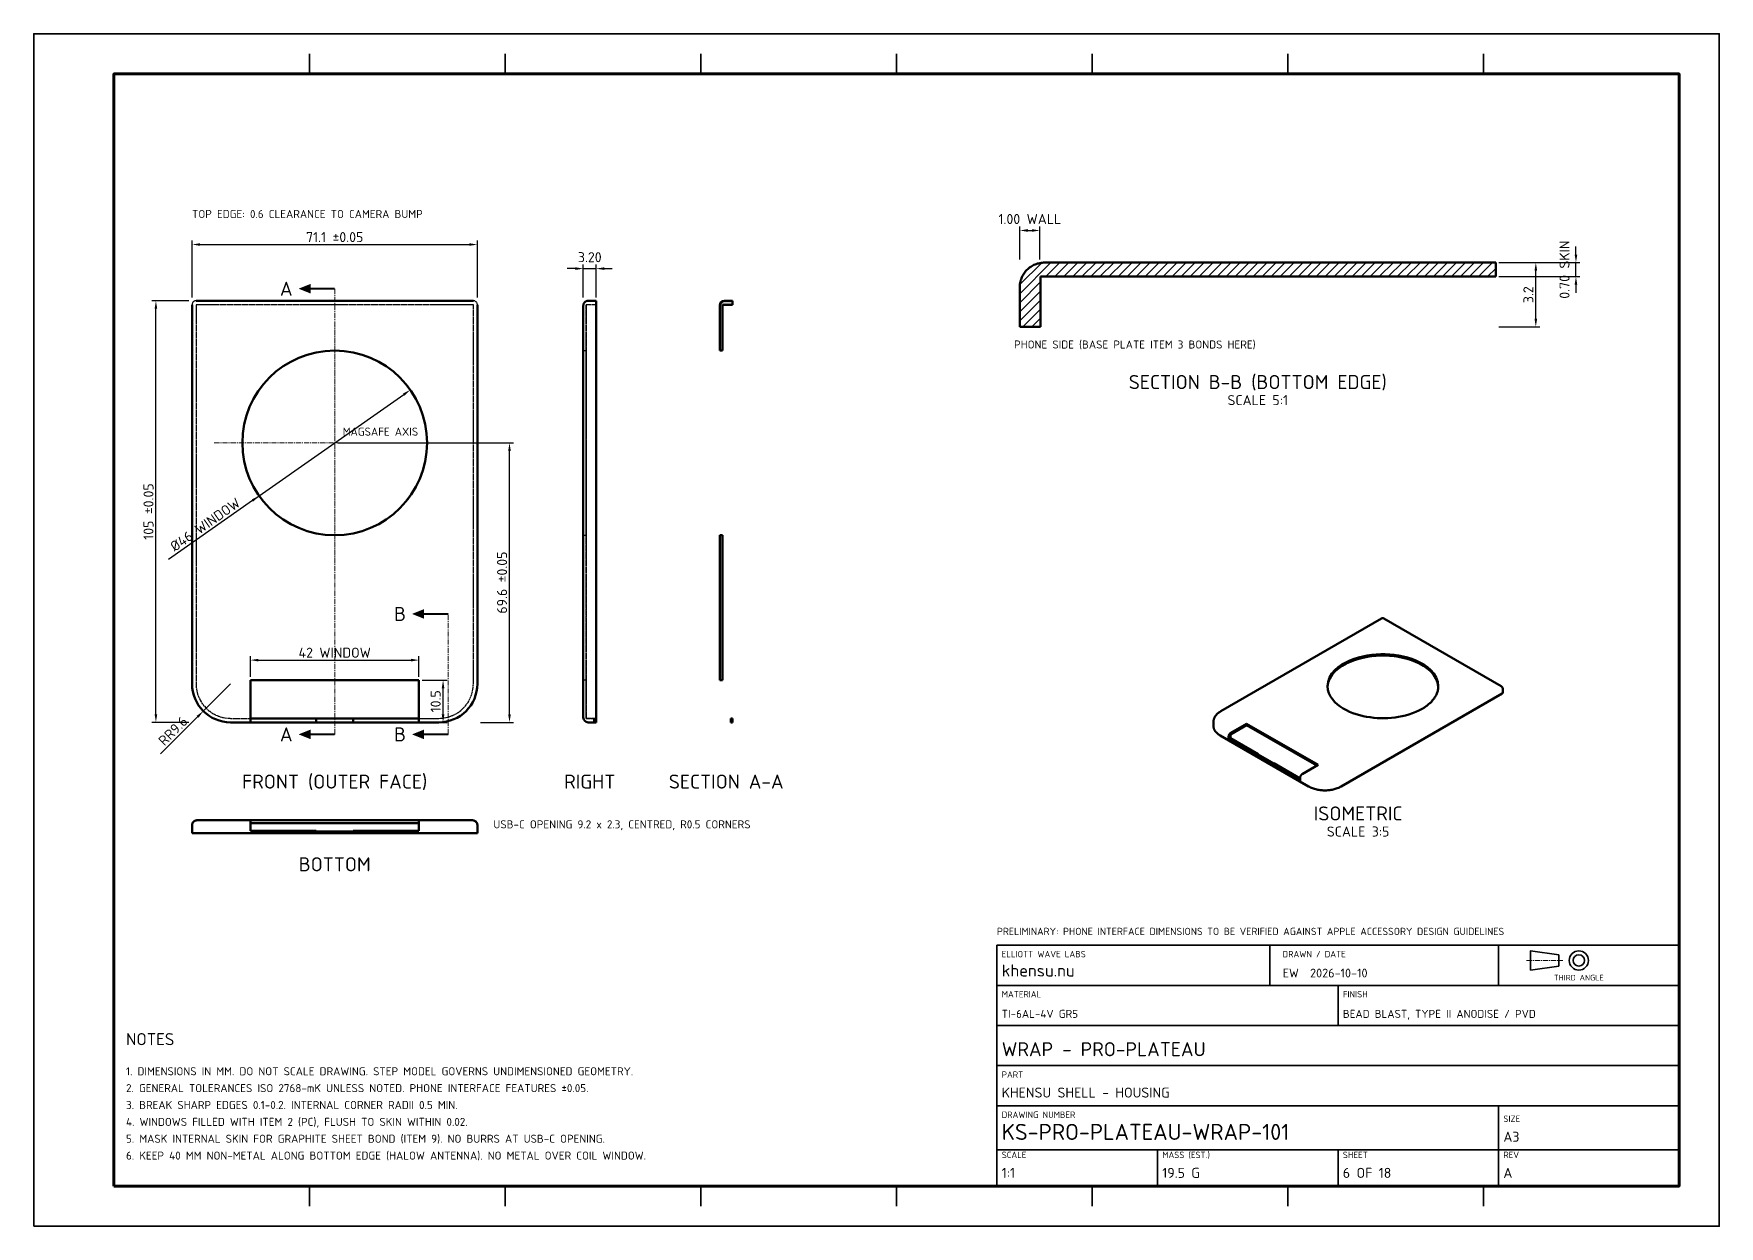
# Model space of a CAD drawing. Header units: millimetres. Extents: x 0 to 420, y 0 to 297.
import ezdxf
from ezdxf.enums import TextEntityAlignment as Align

# ---------------------------------------------------------------- set-up
doc = ezdxf.new("R2010")
doc.units = ezdxf.units.MM
doc.header["$LTSCALE"] = 0.4
doc.linetypes.add('CENTER', pattern=[5.08, 3.175, -0.635, 0.635, -0.635])
doc.linetypes.add('DASHED', pattern=[1.524, 1.27, -0.254])
for name, color, linetype, lineweight in [('BORDER', 7, 'CONTINUOUS', 70), ('CENTER', 1, 'CENTER', 18), ('DIM', 4, 'CONTINUOUS', 18), ('HATCH', 8, 'CONTINUOUS', 13), ('HIDDEN', 8, 'DASHED', 25), ('OUTLINE', 7, 'CONTINUOUS', 50), ('SECTION', 7, 'CONTINUOUS', 50), ('TEXT', 7, 'CONTINUOUS', 25), ('TITLE', 7, 'CONTINUOUS', 35)]:
    doc.layers.add(name, color=color, linetype=linetype, lineweight=lineweight)
doc.styles.add('KHENSU', font='isocpeur.ttf')
doc.dimstyles.new('KHENSU', dxfattribs={"dimtxt": 2.5, "dimasz": 2, "dimexe": 1, "dimexo": 0.8, "dimgap": 0.6, "dimtad": 1, "dimdsep": 46, "dimtxsty": 'KHENSU', "dimcen": -1.5, "dimclrd": 4, "dimclre": 4, "dimclrt": 7, "dimazin": 3, "dimtfac": 1, "dimtmove": 2, "dimatfit": 3})

msp = doc.modelspace()

# ---------------------------------------------------------------- texts
at = {"layer": 'TEXT', "style": 'KHENSU'}
for s, height, p in [('TOP EDGE: 0.6 CLEARANCE TO CAMERA BUMP', 2, (39.45, 250.5)), ('PHONE SIDE (BASE PLATE ITEM 3 BONDS HERE)', 2, (244.286, 218)), ('MAGSAFE AXIS', 2, (77, 196.3)), ('USB-C OPENING 9.2 x 2.3, CENTRED, R0.5 CORNERS', 2, (114.55, 98.5)), ('khensu.nu', 3, (241.2, 61.3)), ('EW  2026-10-10', 2.2, (311.2, 61.3)), ('TI-6AL-4V GR5', 2, (241.2, 51.3)), ('BEAD BLAST, TYPE II ANODISE / PVD', 2, (326.2, 51.3)), ('NOTES', 3, (23, 44.2)), ('WRAP - PRO-PLATEAU', 3.5, (241.2, 41.3)), ('1. DIMENSIONS IN MM. DO NOT SCALE DRAWING. STEP MODEL GOVERNS UNDIMENSIONED GEOMETRY.', 2, (23, 37)), ('2. GENERAL TOLERANCES ISO 2768-mK UNLESS NOTED. PHONE INTERFACE FEATURES %%p0.05.', 2, (23, 32.8)), ('KHENSU SHELL - HOUSING', 2.5, (241.2, 31.3)), ('3. BREAK SHARP EDGES 0.1-0.2. INTERNAL CORNER RADII 0.5 MIN.', 2, (23, 28.6)), ('4. WINDOWS FILLED WITH ITEM 2 (PC), FLUSH TO SKIN WITHIN 0.02.', 2, (23, 24.4)), ('KS-PRO-PLATEAU-WRAP-101', 4, (241.2, 20.3)), ('5. MASK INTERNAL SKIN FOR GRAPHITE SHEET BOND (ITEM 9). NO BURRS AT USB-C OPENING.', 2, (23, 20.2)), ('A3', 2.5, (366.2, 20.3)), ('6. KEEP 40 MM NON-METAL ALONG BOTTOM EDGE (HALOW ANTENNA). NO METAL OVER COIL WINDOW.', 2, (23, 16)), ('1:1', 2.5, (241.2, 11.3)), ('19.5 G', 2.5, (281.2, 11.3)), ('6 OF 18', 2.5, (326.2, 11.3)), ('A', 2.5, (366.2, 11.3))]:
    msp.add_text(s, height=height, dxfattribs=at).set_placement(p, align=Align.BOTTOM_LEFT)
for s, p in [('A', (64.5, 233.5)), ('B', (92.775, 152.5)), ('A', (64.5, 122.5)), ('B', (92.775, 122.5))]:
    msp.add_text(s, height=3.5, dxfattribs=at).set_placement(p, align=Align.MIDDLE_RIGHT)
for s, height, p in [('SECTION B-B (BOTTOM EDGE)', 3.5, (305, 212)), ('SCALE 5:1', 2.5, (305, 207)), ('FRONT (OUTER FACE)', 3.5, (75, 112.5)), ('RIGHT', 3.5, (138.55, 112.5)), ('SECTION A-A', 3.5, (172.55, 112.5)), ('ISOMETRIC', 3.5, (330, 104.558)), ('SCALE 3:5', 2.5, (330, 99.558)), ('BOTTOM', 3.5, (75, 91.9))]:
    msp.add_text(s, height=height, dxfattribs=at).set_placement(p, align=Align.TOP_CENTER)
at = {"layer": 'TITLE', "style": 'KHENSU'}
for s, height, p in [('PRELIMINARY: PHONE INTERFACE DIMENSIONS TO BE VERIFIED AGAINST APPLE ACCESSORY DESIGN GUIDELINES', 1.8, (240, 72)), ('ELLIOTT WAVE LABS', 1.6, (241.2, 66.5)), ('DRAWN / DATE', 1.6, (311.2, 66.5)), ('MATERIAL', 1.6, (241.2, 56.5)), ('FINISH', 1.6, (326.2, 56.5)), ('PART', 1.6, (241.2, 36.5)), ('DRAWING NUMBER', 1.6, (241.2, 26.5)), ('SIZE', 1.6, (366.2, 25.5)), ('SCALE', 1.6, (241.2, 16.5)), ('MASS (EST.)', 1.6, (281.2, 16.5)), ('SHEET', 1.6, (326.2, 16.5)), ('REV', 1.6, (366.2, 16.5))]:
    msp.add_text(s, height=height, dxfattribs=at).set_placement(p, align=Align.BOTTOM_LEFT)
msp.add_text('THIRD ANGLE', height=1.4, dxfattribs=at).set_placement((385, 60.8), align=Align.BOTTOM_CENTER)

# ---------------------------------------------------------------- dimensions: what is measured, and where the dimension line sits
at = {"layer": 'DIM'}
for base, p1, p2, text, override in [((245.714, 248), (245.714, 240), (250.714, 240), '1.00 WALL', {"dimlfac": 0.2}), ((39.45, 244.5), (39.45, 230.5), (110.55, 230.5), '<> %%p0.05', {"dimlfac": 1}), ((136.95, 238.5), (136.95, 230.5), (140.15, 230.5), '3.20', {"dimlfac": 1}), ((54, 141), (54, 136), (96, 136), '<> WINDOW', {"dimlfac": 1})]:
    msp.add_linear_dim(base=base, p1=p1, p2=p2, text=text, dimstyle='KHENSU', override=override, dxfattribs=at).render()
for base, p1, p2, text, override in [((384.286, 236.5), (364.286, 236.5), (364.286, 240), '0.70 SKIN', {"dimlfac": 0.2}), ((30.45, 125.5), (39.45, 125.5), (39.45, 230.5), '<> %%p0.05', {"dimlfac": 1}), ((118.55, 125.5), (110.55, 125.5), (75, 195.1), '<> %%p0.05', {"dimlfac": 1})]:
    msp.add_linear_dim(base=base, p1=p1, p2=p2, angle=90, text=text, dimstyle='KHENSU', override=override, dxfattribs=at).render()
for base, p1, p2, override in [((374.286, 224), (364.286, 224), (364.286, 240), {"dimlfac": 0.2}), ((102, 125.5), (96, 125.5), (96, 136), {"dimlfac": 1})]:
    msp.add_linear_dim(base=base, p1=p1, p2=p2, angle=90, dimstyle='KHENSU', override=override, dxfattribs=at).render()
msp.add_diameter_dim_2p(p1=(93.84, 208.292), p2=(56.16, 181.908), text='<> WINDOW', dimstyle='KHENSU', override={"dimlfac": 1}, dxfattribs=at).render()
msp.add_radius_dim(center=(49.05, 135.1), mpoint=(42.262, 128.312), text='R<>', dimstyle='KHENSU', override={"dimlfac": 1}, dxfattribs=at).render()

# ---------------------------------------------------------------- hatches: boundary and pattern name
at = {"layer": 'HATCH'}
h = msp.add_hatch(dxfattribs=at)
h.set_pattern_fill('ANSI31', color=8, scale=0.5)
h.paths.add_polyline_path([(364.286, 240), (364.286, 239.162), (364.286, 238.324), (364.286, 237.486), (364.286, 236.647), (363.595, 236.5), (362.757, 236.5), (361.919, 236.5), (361.08, 236.5), (360.242, 236.5), (359.404, 236.5), (358.566, 236.5), (357.728, 236.5), (356.89, 236.5), (356.052, 236.5), (355.214, 236.5), (354.375, 236.5), (353.537, 236.5), (352.699, 236.5), (351.861, 236.5), (351.023, 236.5), (350.185, 236.5), (349.347, 236.5), (348.509, 236.5), (347.67, 236.5), (346.832, 236.5), (345.994, 236.5), (345.156, 236.5), (344.318, 236.5), (343.48, 236.5), (342.642, 236.5), (341.803, 236.5), (340.965, 236.5), (340.127, 236.5), (339.289, 236.5), (338.451, 236.5), (337.613, 236.5), (336.775, 236.5), (335.937, 236.5), (335.098, 236.5), (334.26, 236.5), (333.422, 236.5), (332.584, 236.5), (331.746, 236.5), (330.908, 236.5), (330.07, 236.5), (329.232, 236.5), (328.393, 236.5), (327.555, 236.5), (326.717, 236.5), (325.879, 236.5), (325.041, 236.5), (324.203, 236.5), (323.365, 236.5), (322.526, 236.5), (321.688, 236.5), (320.85, 236.5), (320.012, 236.5), (319.174, 236.5), (318.336, 236.5), (317.498, 236.5), (316.66, 236.5), (315.821, 236.5), (314.983, 236.5), (314.145, 236.5), (313.307, 236.5), (312.469, 236.5), (311.631, 236.5), (310.793, 236.5), (309.955, 236.5), (309.116, 236.5), (308.278, 236.5), (307.44, 236.5), (306.602, 236.5), (305.764, 236.5), (304.926, 236.5), (304.088, 236.5), (303.249, 236.5), (302.411, 236.5), (301.573, 236.5), (300.735, 236.5), (299.897, 236.5), (299.059, 236.5), (298.221, 236.5), (297.383, 236.5), (296.544, 236.5), (295.706, 236.5), (294.868, 236.5), (294.03, 236.5), (293.192, 236.5), (292.354, 236.5), (291.516, 236.5), (290.678, 236.5), (289.839, 236.5), (289.001, 236.5), (288.163, 236.5), (287.325, 236.5), (286.487, 236.5), (285.649, 236.5), (284.811, 236.5), (283.972, 236.5), (283.134, 236.5), (282.296, 236.5), (281.458, 236.5), (280.62, 236.5), (279.782, 236.5), (278.944, 236.5), (278.106, 236.5), (277.267, 236.5), (276.429, 236.5), (275.591, 236.5), (274.753, 236.5), (273.915, 236.5), (273.077, 236.5), (272.239, 236.5), (271.401, 236.5), (270.562, 236.5), (269.724, 236.5), (268.886, 236.5), (268.048, 236.5), (267.21, 236.5), (266.372, 236.5), (265.534, 236.5), (264.695, 236.5), (263.857, 236.5), (263.019, 236.5), (262.181, 236.5), (261.343, 236.5), (260.505, 236.5), (259.667, 236.5), (258.829, 236.5), (257.99, 236.5), (257.152, 236.5), (256.314, 236.5), (255.476, 236.5), (254.638, 236.5), (253.8, 236.5), (252.962, 236.5), (252.124, 236.5), (251.285, 236.5), (250.887, 236.061), (250.887, 235.222), (250.887, 234.384), (250.887, 233.546), (250.887, 232.708), (250.887, 231.87), (250.887, 231.032), (250.887, 230.194), (250.887, 229.355), (250.887, 228.517), (250.887, 227.679), (250.887, 226.841), (250.887, 226.003), (250.887, 225.165), (250.887, 224.327), (250.375, 224), (249.537, 224), (248.699, 224), (247.861, 224), (247.023, 224), (246.185, 224), (245.714, 224.368), (245.714, 225.206), (245.714, 226.044), (245.714, 226.882), (245.714, 227.72), (245.714, 228.559), (245.714, 229.397), (245.714, 230.235), (245.714, 231.073), (245.714, 231.911), (245.714, 232.749), (245.714, 233.587), (245.73, 234.425), (245.851, 235.254), (246.089, 236.057), (246.439, 236.817), (246.893, 237.521), (247.44, 238.155), (248.069, 238.708), (248.767, 239.17), (249.521, 239.535), (250.317, 239.797), (251.14, 239.952), (251.976, 240), (252.814, 240), (253.652, 240), (254.49, 240), (255.329, 240), (256.167, 240), (257.005, 240), (257.843, 240), (258.681, 240), (259.519, 240), (260.357, 240), (261.195, 240), (262.034, 240), (262.872, 240), (263.71, 240), (264.548, 240), (265.386, 240), (266.224, 240), (267.062, 240), (267.901, 240), (268.739, 240), (269.577, 240), (270.415, 240), (271.253, 240), (272.091, 240), (272.929, 240), (273.767, 240), (274.606, 240), (275.444, 240), (276.282, 240), (277.12, 240), (277.958, 240), (278.796, 240), (279.634, 240), (280.472, 240), (281.311, 240), (282.149, 240), (282.987, 240), (283.825, 240), (284.663, 240), (285.501, 240), (286.339, 240), (287.178, 240), (288.016, 240), (288.854, 240), (289.692, 240), (290.53, 240), (291.368, 240), (292.206, 240), (293.044, 240), (293.883, 240), (294.721, 240), (295.559, 240), (296.397, 240), (297.235, 240), (298.073, 240), (298.911, 240), (299.749, 240), (300.588, 240), (301.426, 240), (302.264, 240), (303.102, 240), (303.94, 240), (304.778, 240), (305.616, 240), (306.455, 240), (307.293, 240), (308.131, 240), (308.969, 240), (309.807, 240), (310.645, 240), (311.483, 240), (312.321, 240), (313.16, 240), (313.998, 240), (314.836, 240), (315.674, 240), (316.512, 240), (317.35, 240), (318.188, 240), (319.026, 240), (319.865, 240), (320.703, 240), (321.541, 240), (322.379, 240), (323.217, 240), (324.055, 240), (324.893, 240), (325.732, 240), (326.57, 240), (327.408, 240), (328.246, 240), (329.084, 240), (329.922, 240), (330.76, 240), (331.598, 240), (332.437, 240), (333.275, 240), (334.113, 240), (334.951, 240), (335.789, 240), (336.627, 240), (337.465, 240), (338.303, 240), (339.142, 240), (339.98, 240), (340.818, 240), (341.656, 240), (342.494, 240), (343.332, 240), (344.17, 240), (345.009, 240), (345.847, 240), (346.685, 240), (347.523, 240), (348.361, 240), (349.199, 240), (350.037, 240), (350.875, 240), (351.714, 240), (352.552, 240), (353.39, 240), (354.228, 240), (355.066, 240), (355.904, 240), (356.742, 240), (357.58, 240), (358.419, 240), (359.257, 240), (360.095, 240), (360.933, 240), (361.771, 240), (362.609, 240), (363.447, 240), (364.286, 240)])
h = msp.add_hatch(color=8, dxfattribs=at)
h.dxf.hatch_style = 1
h.paths.add_polyline_path([(174.15, 229.5), (173.982, 229.5), (173.815, 229.5), (173.647, 229.5), (173.479, 229.5), (173.312, 229.5), (173.144, 229.5), (172.976, 229.5), (172.809, 229.5), (172.641, 229.5), (172.473, 229.5), (172.306, 229.5), (172.138, 229.5), (171.97, 229.5), (171.803, 229.5), (171.65, 229.485), (171.65, 229.317), (171.65, 229.149), (171.65, 228.982), (171.65, 228.814), (171.65, 228.646), (171.65, 228.479), (171.65, 228.311), (171.65, 228.143), (171.65, 227.976), (171.65, 227.808), (171.65, 227.64), (171.65, 227.473), (171.65, 227.305), (171.65, 227.137), (171.65, 226.97), (171.65, 226.802), (171.65, 226.634), (171.65, 226.467), (171.65, 226.299), (171.65, 226.131), (171.65, 225.964), (171.65, 225.796), (171.65, 225.628), (171.65, 225.461), (171.65, 225.293), (171.65, 225.125), (171.65, 224.958), (171.65, 224.79), (171.65, 224.622), (171.65, 224.455), (171.65, 224.287), (171.65, 224.119), (171.65, 223.951), (171.65, 223.784), (171.65, 223.616), (171.65, 223.448), (171.65, 223.281), (171.65, 223.113), (171.65, 222.945), (171.65, 222.778), (171.65, 222.61), (171.65, 222.442), (171.65, 222.275), (171.65, 222.107), (171.65, 221.939), (171.65, 221.772), (171.65, 221.604), (171.65, 221.436), (171.65, 221.269), (171.65, 221.101), (171.65, 220.933), (171.65, 220.766), (171.65, 220.598), (171.65, 220.43), (171.65, 220.263), (171.65, 220.095), (171.65, 219.927), (171.65, 219.76), (171.65, 219.592), (171.65, 219.424), (171.65, 219.257), (171.65, 219.089), (171.65, 218.921), (171.65, 218.753), (171.65, 218.586), (171.65, 218.418), (171.65, 218.25), (171.633, 218.1), (171.465, 218.1), (171.297, 218.1), (171.13, 218.1), (170.962, 218.1), (170.95, 218.256), (170.95, 218.423), (170.95, 218.591), (170.95, 218.759), (170.95, 218.926), (170.95, 219.094), (170.95, 219.262), (170.95, 219.429), (170.95, 219.597), (170.95, 219.765), (170.95, 219.932), (170.95, 220.1), (170.95, 220.268), (170.95, 220.435), (170.95, 220.603), (170.95, 220.771), (170.95, 220.938), (170.95, 221.106), (170.95, 221.274), (170.95, 221.441), (170.95, 221.609), (170.95, 221.777), (170.95, 221.945), (170.95, 222.112), (170.95, 222.28), (170.95, 222.448), (170.95, 222.615), (170.95, 222.783), (170.95, 222.951), (170.95, 223.118), (170.95, 223.286), (170.95, 223.454), (170.95, 223.621), (170.95, 223.789), (170.95, 223.957), (170.95, 224.124), (170.95, 224.292), (170.95, 224.46), (170.95, 224.627), (170.95, 224.795), (170.95, 224.963), (170.95, 225.13), (170.95, 225.298), (170.95, 225.466), (170.95, 225.633), (170.95, 225.801), (170.95, 225.969), (170.95, 226.136), (170.95, 226.304), (170.95, 226.472), (170.95, 226.639), (170.95, 226.807), (170.95, 226.975), (170.95, 227.143), (170.95, 227.31), (170.95, 227.478), (170.95, 227.646), (170.95, 227.813), (170.95, 227.981), (170.95, 228.149), (170.95, 228.316), (170.95, 228.484), (170.95, 228.652), (170.95, 228.819), (170.95, 228.987), (170.95, 229.155), (170.95, 229.322), (170.965, 229.489), (171.003, 229.652), (171.063, 229.809), (171.145, 229.955), (171.246, 230.089), (171.364, 230.207), (171.498, 230.308), (171.645, 230.389), (171.802, 230.448), (171.965, 230.486), (172.132, 230.5), (172.299, 230.5), (172.467, 230.5), (172.635, 230.5), (172.803, 230.5), (172.97, 230.5), (173.138, 230.5), (173.306, 230.5), (173.473, 230.5), (173.641, 230.5), (173.809, 230.5), (173.976, 230.5), (174.144, 230.5), (174.15, 230.338), (174.15, 230.171), (174.15, 230.003), (174.15, 229.835), (174.15, 229.668), (174.15, 229.5)])
h = msp.add_hatch(color=8, dxfattribs=at)
h.dxf.hatch_style = 1
h.paths.add_polyline_path([(170.95, 136), (170.95, 136.167), (170.95, 136.335), (170.95, 136.502), (170.95, 136.669), (170.95, 136.836), (170.95, 137.004), (170.95, 137.171), (170.95, 137.338), (170.95, 137.505), (170.95, 137.673), (170.95, 137.84), (170.95, 138.007), (170.95, 138.175), (170.95, 138.342), (170.95, 138.509), (170.95, 138.676), (170.95, 138.844), (170.95, 139.011), (170.95, 139.178), (170.95, 139.345), (170.95, 139.513), (170.95, 139.68), (170.95, 139.847), (170.95, 140.015), (170.95, 140.182), (170.95, 140.349), (170.95, 140.516), (170.95, 140.684), (170.95, 140.851), (170.95, 141.018), (170.95, 141.185), (170.95, 141.353), (170.95, 141.52), (170.95, 141.687), (170.95, 141.855), (170.95, 142.022), (170.95, 142.189), (170.95, 142.356), (170.95, 142.524), (170.95, 142.691), (170.95, 142.858), (170.95, 143.025), (170.95, 143.193), (170.95, 143.36), (170.95, 143.527), (170.95, 143.695), (170.95, 143.862), (170.95, 144.029), (170.95, 144.196), (170.95, 144.364), (170.95, 144.531), (170.95, 144.698), (170.95, 144.865), (170.95, 145.033), (170.95, 145.2), (170.95, 145.367), (170.95, 145.535), (170.95, 145.702), (170.95, 145.869), (170.95, 146.036), (170.95, 146.204), (170.95, 146.371), (170.95, 146.538), (170.95, 146.705), (170.95, 146.873), (170.95, 147.04), (170.95, 147.207), (170.95, 147.375), (170.95, 147.542), (170.95, 147.709), (170.95, 147.876), (170.95, 148.044), (170.95, 148.211), (170.95, 148.378), (170.95, 148.545), (170.95, 148.713), (170.95, 148.88), (170.95, 149.047), (170.95, 149.215), (170.95, 149.382), (170.95, 149.549), (170.95, 149.716), (170.95, 149.884), (170.95, 150.051), (170.95, 150.218), (170.95, 150.385), (170.95, 150.553), (170.95, 150.72), (170.95, 150.887), (170.95, 151.055), (170.95, 151.222), (170.95, 151.389), (170.95, 151.556), (170.95, 151.724), (170.95, 151.891), (170.95, 152.058), (170.95, 152.225), (170.95, 152.393), (170.95, 152.56), (170.95, 152.727), (170.95, 152.895), (170.95, 153.062), (170.95, 153.229), (170.95, 153.396), (170.95, 153.564), (170.95, 153.731), (170.95, 153.898), (170.95, 154.065), (170.95, 154.233), (170.95, 154.4), (170.95, 154.567), (170.95, 154.735), (170.95, 154.902), (170.95, 155.069), (170.95, 155.236), (170.95, 155.404), (170.95, 155.571), (170.95, 155.738), (170.95, 155.905), (170.95, 156.073), (170.95, 156.24), (170.95, 156.407), (170.95, 156.575), (170.95, 156.742), (170.95, 156.909), (170.95, 157.076), (170.95, 157.244), (170.95, 157.411), (170.95, 157.578), (170.95, 157.745), (170.95, 157.913), (170.95, 158.08), (170.95, 158.247), (170.95, 158.415), (170.95, 158.582), (170.95, 158.749), (170.95, 158.916), (170.95, 159.084), (170.95, 159.251), (170.95, 159.418), (170.95, 159.585), (170.95, 159.753), (170.95, 159.92), (170.95, 160.087), (170.95, 160.255), (170.95, 160.422), (170.95, 160.589), (170.95, 160.756), (170.95, 160.924), (170.95, 161.091), (170.95, 161.258), (170.95, 161.425), (170.95, 161.593), (170.95, 161.76), (170.95, 161.927), (170.95, 162.095), (170.95, 162.262), (170.95, 162.429), (170.95, 162.596), (170.95, 162.764), (170.95, 162.931), (170.95, 163.098), (170.95, 163.265), (170.95, 163.433), (170.95, 163.6), (170.95, 163.767), (170.95, 163.935), (170.95, 164.102), (170.95, 164.269), (170.95, 164.436), (170.95, 164.604), (170.95, 164.771), (170.95, 164.938), (170.95, 165.105), (170.95, 165.273), (170.95, 165.44), (170.95, 165.607), (170.95, 165.775), (170.95, 165.942), (170.95, 166.109), (170.95, 166.276), (170.95, 166.444), (170.95, 166.611), (170.95, 166.778), (170.95, 166.945), (170.95, 167.113), (170.95, 167.28), (170.95, 167.447), (170.95, 167.615), (170.95, 167.782), (170.95, 167.949), (170.95, 168.116), (170.95, 168.284), (170.95, 168.451), (170.95, 168.618), (170.95, 168.785), (170.95, 168.953), (170.95, 169.12), (170.95, 169.287), (170.95, 169.455), (170.95, 169.622), (170.95, 169.789), (170.95, 169.956), (170.95, 170.124), (170.95, 170.291), (170.95, 170.458), (170.95, 170.625), (170.95, 170.793), (170.95, 170.96), (170.95, 171.127), (170.95, 171.295), (170.95, 171.462), (170.95, 171.629), (170.95, 171.796), (170.95, 171.964), (170.981, 172.1), (171.148, 172.1), (171.315, 172.1), (171.483, 172.1), (171.65, 172.1), (171.65, 171.933), (171.65, 171.765), (171.65, 171.598), (171.65, 171.431), (171.65, 171.264), (171.65, 171.096), (171.65, 170.929), (171.65, 170.762), (171.65, 170.595), (171.65, 170.427), (171.65, 170.26), (171.65, 170.093), (171.65, 169.925), (171.65, 169.758), (171.65, 169.591), (171.65, 169.424), (171.65, 169.256), (171.65, 169.089), (171.65, 168.922), (171.65, 168.755), (171.65, 168.587), (171.65, 168.42), (171.65, 168.253), (171.65, 168.085), (171.65, 167.918), (171.65, 167.751), (171.65, 167.584), (171.65, 167.416), (171.65, 167.249), (171.65, 167.082), (171.65, 166.915), (171.65, 166.747), (171.65, 166.58), (171.65, 166.413), (171.65, 166.245), (171.65, 166.078), (171.65, 165.911), (171.65, 165.744), (171.65, 165.576), (171.65, 165.409), (171.65, 165.242), (171.65, 165.075), (171.65, 164.907), (171.65, 164.74), (171.65, 164.573), (171.65, 164.405), (171.65, 164.238), (171.65, 164.071), (171.65, 163.904), (171.65, 163.736), (171.65, 163.569), (171.65, 163.402), (171.65, 163.235), (171.65, 163.067), (171.65, 162.9), (171.65, 162.733), (171.65, 162.565), (171.65, 162.398), (171.65, 162.231), (171.65, 162.064), (171.65, 161.896), (171.65, 161.729), (171.65, 161.562), (171.65, 161.395), (171.65, 161.227), (171.65, 161.06), (171.65, 160.893), (171.65, 160.725), (171.65, 160.558), (171.65, 160.391), (171.65, 160.224), (171.65, 160.056), (171.65, 159.889), (171.65, 159.722), (171.65, 159.555), (171.65, 159.387), (171.65, 159.22), (171.65, 159.053), (171.65, 158.885), (171.65, 158.718), (171.65, 158.551), (171.65, 158.384), (171.65, 158.216), (171.65, 158.049), (171.65, 157.882), (171.65, 157.715), (171.65, 157.547), (171.65, 157.38), (171.65, 157.213), (171.65, 157.045), (171.65, 156.878), (171.65, 156.711), (171.65, 156.544), (171.65, 156.376), (171.65, 156.209), (171.65, 156.042), (171.65, 155.875), (171.65, 155.707), (171.65, 155.54), (171.65, 155.373), (171.65, 155.205), (171.65, 155.038), (171.65, 154.871), (171.65, 154.704), (171.65, 154.536), (171.65, 154.369), (171.65, 154.202), (171.65, 154.035), (171.65, 153.867), (171.65, 153.7), (171.65, 153.533), (171.65, 153.365), (171.65, 153.198), (171.65, 153.031), (171.65, 152.864), (171.65, 152.696), (171.65, 152.529), (171.65, 152.362), (171.65, 152.195), (171.65, 152.027), (171.65, 151.86), (171.65, 151.693), (171.65, 151.525), (171.65, 151.358), (171.65, 151.191), (171.65, 151.024), (171.65, 150.856), (171.65, 150.689), (171.65, 150.522), (171.65, 150.355), (171.65, 150.187), (171.65, 150.02), (171.65, 149.853), (171.65, 149.685), (171.65, 149.518), (171.65, 149.351), (171.65, 149.184), (171.65, 149.016), (171.65, 148.849), (171.65, 148.682), (171.65, 148.515), (171.65, 148.347), (171.65, 148.18), (171.65, 148.013), (171.65, 147.845), (171.65, 147.678), (171.65, 147.511), (171.65, 147.344), (171.65, 147.176), (171.65, 147.009), (171.65, 146.842), (171.65, 146.675), (171.65, 146.507), (171.65, 146.34), (171.65, 146.173), (171.65, 146.005), (171.65, 145.838), (171.65, 145.671), (171.65, 145.504), (171.65, 145.336), (171.65, 145.169), (171.65, 145.002), (171.65, 144.835), (171.65, 144.667), (171.65, 144.5), (171.65, 144.333), (171.65, 144.165), (171.65, 143.998), (171.65, 143.831), (171.65, 143.664), (171.65, 143.496), (171.65, 143.329), (171.65, 143.162), (171.65, 142.995), (171.65, 142.827), (171.65, 142.66), (171.65, 142.493), (171.65, 142.325), (171.65, 142.158), (171.65, 141.991), (171.65, 141.824), (171.65, 141.656), (171.65, 141.489), (171.65, 141.322), (171.65, 141.155), (171.65, 140.987), (171.65, 140.82), (171.65, 140.653), (171.65, 140.485), (171.65, 140.318), (171.65, 140.151), (171.65, 139.984), (171.65, 139.816), (171.65, 139.649), (171.65, 139.482), (171.65, 139.315), (171.65, 139.147), (171.65, 138.98), (171.65, 138.813), (171.65, 138.645), (171.65, 138.478), (171.65, 138.311), (171.65, 138.144), (171.65, 137.976), (171.65, 137.809), (171.65, 137.642), (171.65, 137.475), (171.65, 137.307), (171.65, 137.14), (171.65, 136.973), (171.65, 136.805), (171.65, 136.638), (171.65, 136.471), (171.65, 136.304), (171.65, 136.136), (171.619, 136), (171.452, 136), (171.285, 136), (171.117, 136), (170.95, 136)])
h = msp.add_hatch(color=8, dxfattribs=at)
h.dxf.hatch_style = 1
h.paths.add_polyline_path([(173.7, 125.5), (173.7, 125.562), (173.7, 125.623), (173.7, 125.685), (173.7, 125.747), (173.7, 125.809), (173.7, 125.87), (173.7, 125.932), (173.7, 125.994), (173.7, 126.055), (173.7, 126.117), (173.7, 126.179), (173.7, 126.24), (173.7, 126.302), (173.7, 126.364), (173.7, 126.426), (173.7, 126.487), (173.749, 126.5), (173.811, 126.5), (173.872, 126.5), (173.934, 126.5), (173.996, 126.5), (174.057, 126.5), (174.119, 126.5), (174.15, 126.469), (174.15, 126.407), (174.15, 126.346), (174.15, 126.284), (174.15, 126.222), (174.15, 126.161), (174.15, 126.099), (174.15, 126.037), (174.15, 125.976), (174.15, 125.914), (174.15, 125.852), (174.15, 125.79), (174.15, 125.729), (174.15, 125.667), (174.15, 125.605), (174.15, 125.544), (174.132, 125.5), (174.07, 125.5), (174.009, 125.5), (173.947, 125.5), (173.885, 125.5), (173.823, 125.5), (173.762, 125.5), (173.7, 125.5)])

# ---------------------------------------------------------------- linework, layer by layer
at = {"layer": 'BORDER'}
msp.add_lwpolyline([(20, 10), (410, 10), (410, 287), (20, 287)], close=True, dxfattribs=at)
at = {"layer": 'CENTER'}
for p, q in [((75, 122.5), (75, 233.5)), ((75, 165.1), (75, 225.1)), ((45, 195.1), (105, 195.1)), ((103.275, 122.5), (103.275, 152.5)), ((372, 66.2), (381, 66.2))]:
    msp.add_line(p, q, dxfattribs=at)
at = {"layer": 'HIDDEN'}
for p, q in [((39.45, 229.5), (39.45, 135.1)), ((109.55, 230.5), (40.45, 230.5)), ((109.55, 229.5), (40.45, 229.5)), ((40.45, 229.5), (40.45, 135.1)), ((109.55, 229.5), (40.45, 229.5)), ((40.45, 229.5), (40.45, 135.1)), ((109.55, 135.1), (109.55, 229.5)), ((109.55, 135.1), (109.55, 229.5)), ((110.55, 135.1), (110.55, 229.5)), ((136.95, 135.1), (136.95, 229.3)), ((140.15, 229.5), (137.65, 229.5)), ((137.65, 135.1), (137.65, 229.5)), ((140.15, 229.5), (137.65, 229.5)), ((137.65, 229.5), (137.65, 135.1)), ((140.15, 230.5), (138.15, 230.5)), ((140.15, 229.5), (140.15, 135.1)), ((140.15, 135.1), (140.15, 229.5)), ((140.15, 229.5), (140.15, 135.1)), ((136.95, 218.1), (137.65, 218.1)), ((136.95, 172.1), (137.65, 172.1)), ((54, 126.5), (54, 136)), ((54, 136), (96, 136)), ((96, 136), (96, 126.5)), ((137.65, 136), (136.95, 136)), ((136.95, 136), (136.95, 126.7)), ((136.95, 135.1), (136.95, 136)), ((137.65, 136), (136.95, 136)), ((137.65, 136), (137.65, 126.5)), ((137.65, 126.5), (137.65, 136)), ((49.05, 126.5), (100.95, 126.5)), ((49.05, 126.5), (54, 126.5)), ((54, 126.5), (54, 125.5)), ((70.4, 125.5), (70.4, 126.5)), ((79.6, 125.5), (79.6, 126.5)), ((96, 125.5), (96, 126.5)), ((96, 126.5), (100.95, 126.5)), ((139.55, 126.5), (137.65, 126.5)), ((137.65, 126.5), (139.55, 126.5)), ((140.15, 126.5), (137.65, 126.5)), ((140.15, 126.5), (137.65, 126.5)), ((139.55, 125.5), (139.55, 126.5)), ((139.55, 125.5), (139.55, 126.5)), ((139.55, 126.5), (139.7, 126.5)), ((139.7, 126.5), (139.55, 126.5)), ((139.55, 126.5), (139.55, 125.5)), ((139.55, 126.5), (139.55, 125.5)), ((139.7, 125.5), (139.7, 126.5)), ((139.7, 125.5), (139.7, 126.5)), ((49.05, 125.5), (100.95, 125.5)), ((139.7, 125.5), (138.15, 125.5)), ((139.55, 125.5), (138.15, 125.5)), ((139.55, 125.5), (139.7, 125.5))]:
    msp.add_line(p, q, dxfattribs=at)
for points in [[(138.15, 230.5), (138.089, 230.498), (138.029, 230.494), (137.968, 230.486), (137.908, 230.475), (137.849, 230.462), (137.791, 230.445), (137.733, 230.425), (137.677, 230.403), (137.621, 230.377), (137.568, 230.349), (137.515, 230.318), (137.464, 230.285), (137.415, 230.249), (137.368, 230.211), (137.323, 230.17), (137.28, 230.127), (137.239, 230.082), (137.201, 230.035), (137.165, 229.986), (137.132, 229.935), (137.101, 229.882), (137.073, 229.828), (137.047, 229.773), (137.025, 229.717), (137.005, 229.659), (136.988, 229.601), (136.975, 229.542), (136.964, 229.482), (136.956, 229.421), (136.952, 229.361), (136.95, 229.3)], [(140.15, 230.5), (140.15, 230.468), (140.15, 230.435), (140.15, 230.403), (140.15, 230.371), (140.15, 230.339), (140.15, 230.306), (140.15, 230.274), (140.15, 230.242), (140.15, 230.21), (140.15, 230.177), (140.15, 230.145), (140.15, 230.113), (140.15, 230.081), (140.15, 230.048), (140.15, 230.016), (140.15, 229.984), (140.15, 229.952), (140.15, 229.919), (140.15, 229.887), (140.15, 229.855), (140.15, 229.823), (140.15, 229.79), (140.15, 229.758), (140.15, 229.726), (140.15, 229.694), (140.15, 229.661), (140.15, 229.629), (140.15, 229.597), (140.15, 229.565), (140.15, 229.532), (140.15, 229.5)], [(136.95, 172.1), (136.95, 173.584), (136.95, 175.068), (136.95, 176.552), (136.95, 178.035), (136.95, 179.519), (136.95, 181.003), (136.95, 182.487), (136.95, 183.971), (136.95, 185.455), (136.95, 186.939), (136.95, 188.423), (136.95, 189.906), (136.95, 191.39), (136.95, 192.874), (136.95, 194.358), (136.95, 195.842), (136.95, 197.326), (136.95, 198.81), (136.95, 200.294), (136.95, 201.777), (136.95, 203.261), (136.95, 204.745), (136.95, 206.229), (136.95, 207.713), (136.95, 209.197), (136.95, 210.681), (136.95, 212.165), (136.95, 213.648), (136.95, 215.132), (136.95, 216.616), (136.95, 218.1)], [(136.95, 218.1), (136.95, 217.358), (136.95, 216.616), (136.95, 215.874), (136.95, 215.132), (136.95, 214.39), (136.95, 213.648), (136.95, 212.906), (136.95, 212.165), (136.95, 211.423), (136.95, 210.681), (136.95, 209.939), (136.95, 209.197), (136.95, 208.455), (136.95, 207.713), (136.95, 206.971), (136.95, 206.229), (136.95, 205.487), (136.95, 204.745), (136.95, 204.003), (136.95, 203.261), (136.95, 202.519), (136.95, 201.777), (136.95, 201.035), (136.95, 200.294), (136.95, 199.552), (136.95, 198.81), (136.95, 198.068), (136.95, 197.326), (136.95, 196.584), (136.95, 195.842), (136.95, 195.1)], [(137.65, 172.1), (137.65, 173.584), (137.65, 175.068), (137.65, 176.552), (137.65, 178.035), (137.65, 179.519), (137.65, 181.003), (137.65, 182.487), (137.65, 183.971), (137.65, 185.455), (137.65, 186.939), (137.65, 188.423), (137.65, 189.906), (137.65, 191.39), (137.65, 192.874), (137.65, 194.358), (137.65, 195.842), (137.65, 197.326), (137.65, 198.81), (137.65, 200.294), (137.65, 201.777), (137.65, 203.261), (137.65, 204.745), (137.65, 206.229), (137.65, 207.713), (137.65, 209.197), (137.65, 210.681), (137.65, 212.165), (137.65, 213.648), (137.65, 215.132), (137.65, 216.616), (137.65, 218.1)], [(137.65, 218.1), (137.65, 217.358), (137.65, 216.616), (137.65, 215.874), (137.65, 215.132), (137.65, 214.39), (137.65, 213.648), (137.65, 212.906), (137.65, 212.165), (137.65, 211.423), (137.65, 210.681), (137.65, 209.939), (137.65, 209.197), (137.65, 208.455), (137.65, 207.713), (137.65, 206.971), (137.65, 206.229), (137.65, 205.487), (137.65, 204.745), (137.65, 204.003), (137.65, 203.261), (137.65, 202.519), (137.65, 201.777), (137.65, 201.035), (137.65, 200.294), (137.65, 199.552), (137.65, 198.81), (137.65, 198.068), (137.65, 197.326), (137.65, 196.584), (137.65, 195.842), (137.65, 195.1)], [(136.95, 195.1), (136.95, 194.358), (136.95, 193.616), (136.95, 192.874), (136.95, 192.132), (136.95, 191.39), (136.95, 190.648), (136.95, 189.906), (136.95, 189.165), (136.95, 188.423), (136.95, 187.681), (136.95, 186.939), (136.95, 186.197), (136.95, 185.455), (136.95, 184.713), (136.95, 183.971), (136.95, 183.229), (136.95, 182.487), (136.95, 181.745), (136.95, 181.003), (136.95, 180.261), (136.95, 179.519), (136.95, 178.777), (136.95, 178.035), (136.95, 177.294), (136.95, 176.552), (136.95, 175.81), (136.95, 175.068), (136.95, 174.326), (136.95, 173.584), (136.95, 172.842), (136.95, 172.1)], [(137.65, 195.1), (137.65, 194.358), (137.65, 193.616), (137.65, 192.874), (137.65, 192.132), (137.65, 191.39), (137.65, 190.648), (137.65, 189.906), (137.65, 189.165), (137.65, 188.423), (137.65, 187.681), (137.65, 186.939), (137.65, 186.197), (137.65, 185.455), (137.65, 184.713), (137.65, 183.971), (137.65, 183.229), (137.65, 182.487), (137.65, 181.745), (137.65, 181.003), (137.65, 180.261), (137.65, 179.519), (137.65, 178.777), (137.65, 178.035), (137.65, 177.294), (137.65, 176.552), (137.65, 175.81), (137.65, 175.068), (137.65, 174.326), (137.65, 173.584), (137.65, 172.842), (137.65, 172.1)], [(136.95, 126.7), (136.95, 126.971), (136.95, 127.242), (136.95, 127.513), (136.95, 127.784), (136.95, 128.055), (136.95, 128.326), (136.95, 128.597), (136.95, 128.868), (136.95, 129.139), (136.95, 129.41), (136.95, 129.681), (136.95, 129.952), (136.95, 130.223), (136.95, 130.494), (136.95, 130.765), (136.95, 131.035), (136.95, 131.306), (136.95, 131.577), (136.95, 131.848), (136.95, 132.119), (136.95, 132.39), (136.95, 132.661), (136.95, 132.932), (136.95, 133.203), (136.95, 133.474), (136.95, 133.745), (136.95, 134.016), (136.95, 134.287), (136.95, 134.558), (136.95, 134.829), (136.95, 135.1)], [(137.65, 126.5), (137.65, 126.777), (137.65, 127.055), (137.65, 127.332), (137.65, 127.61), (137.65, 127.887), (137.65, 128.165), (137.65, 128.442), (137.65, 128.719), (137.65, 128.997), (137.65, 129.274), (137.65, 129.552), (137.65, 129.829), (137.65, 130.106), (137.65, 130.384), (137.65, 130.661), (137.65, 130.939), (137.65, 131.216), (137.65, 131.494), (137.65, 131.771), (137.65, 132.048), (137.65, 132.326), (137.65, 132.603), (137.65, 132.881), (137.65, 133.158), (137.65, 133.435), (137.65, 133.713), (137.65, 133.99), (137.65, 134.268), (137.65, 134.545), (137.65, 134.823), (137.65, 135.1)], [(137.65, 126.5), (137.65, 126.777), (137.65, 127.055), (137.65, 127.332), (137.65, 127.61), (137.65, 127.887), (137.65, 128.165), (137.65, 128.442), (137.65, 128.719), (137.65, 128.997), (137.65, 129.274), (137.65, 129.552), (137.65, 129.829), (137.65, 130.106), (137.65, 130.384), (137.65, 130.661), (137.65, 130.939), (137.65, 131.216), (137.65, 131.494), (137.65, 131.771), (137.65, 132.048), (137.65, 132.326), (137.65, 132.603), (137.65, 132.881), (137.65, 133.158), (137.65, 133.435), (137.65, 133.713), (137.65, 133.99), (137.65, 134.268), (137.65, 134.545), (137.65, 134.823), (137.65, 135.1)], [(140.15, 125.5), (140.15, 125.81), (140.15, 126.119), (140.15, 126.429), (140.15, 126.739), (140.15, 127.048), (140.15, 127.358), (140.15, 127.668), (140.15, 127.977), (140.15, 128.287), (140.15, 128.597), (140.15, 128.906), (140.15, 129.216), (140.15, 129.526), (140.15, 129.835), (140.15, 130.145), (140.15, 130.455), (140.15, 130.765), (140.15, 131.074), (140.15, 131.384), (140.15, 131.694), (140.15, 132.003), (140.15, 132.313), (140.15, 132.623), (140.15, 132.932), (140.15, 133.242), (140.15, 133.552), (140.15, 133.861), (140.15, 134.171), (140.15, 134.481), (140.15, 134.79), (140.15, 135.1)], [(140.15, 126.5), (140.15, 126.777), (140.15, 127.055), (140.15, 127.332), (140.15, 127.61), (140.15, 127.887), (140.15, 128.165), (140.15, 128.442), (140.15, 128.719), (140.15, 128.997), (140.15, 129.274), (140.15, 129.552), (140.15, 129.829), (140.15, 130.106), (140.15, 130.384), (140.15, 130.661), (140.15, 130.939), (140.15, 131.216), (140.15, 131.494), (140.15, 131.771), (140.15, 132.048), (140.15, 132.326), (140.15, 132.603), (140.15, 132.881), (140.15, 133.158), (140.15, 133.435), (140.15, 133.713), (140.15, 133.99), (140.15, 134.268), (140.15, 134.545), (140.15, 134.823), (140.15, 135.1)], [(140.15, 126.5), (140.15, 126.777), (140.15, 127.055), (140.15, 127.332), (140.15, 127.61), (140.15, 127.887), (140.15, 128.165), (140.15, 128.442), (140.15, 128.719), (140.15, 128.997), (140.15, 129.274), (140.15, 129.552), (140.15, 129.829), (140.15, 130.106), (140.15, 130.384), (140.15, 130.661), (140.15, 130.939), (140.15, 131.216), (140.15, 131.494), (140.15, 131.771), (140.15, 132.048), (140.15, 132.326), (140.15, 132.603), (140.15, 132.881), (140.15, 133.158), (140.15, 133.435), (140.15, 133.713), (140.15, 133.99), (140.15, 134.268), (140.15, 134.545), (140.15, 134.823), (140.15, 135.1)]]:
    msp.add_lwpolyline(points, dxfattribs=at)
msp.add_circle((75, 195.1), 23, dxfattribs=at)
for centre, radius, start, end in [((40.45, 229.5), 1, 90, 180), ((109.55, 229.5), 1, 0, 90), ((49.05, 135.1), 9.6, 180, -90), ((49.05, 135.1), 8.6, 180, -90), ((49.05, 135.1), 8.6, 180, -90), ((100.95, 135.1), 9.6, -90, 0), ((100.95, 135.1), 8.6, -90, 0), ((100.95, 135.1), 8.6, -90, 0), ((138.15, 126.7), 1.2, 180, -90), ((138.15, 126.7), 1.2, 180, -90)]:
    msp.add_arc(centre, radius, start, end, dxfattribs=at)
at = {"layer": 'OUTLINE'}
for p, q in [((39.45, 135.1), (39.45, 229.5)), ((40.45, 230.5), (109.55, 230.5)), ((110.55, 229.5), (110.55, 135.1)), ((136.95, 229.3), (136.95, 135.1)), ((140.15, 230.5), (138.15, 230.5)), ((140.15, 135.1), (140.15, 229.5)), ((295.797, 128.258), (335.805, 151.356)), ((336.44, 151.356), (365.67, 134.48)), ((54, 126.7), (54, 136)), ((54, 136), (96, 136)), ((96, 136), (96, 126.7)), ((136.95, 126.7), (136.95, 135.1)), ((325.813, 109.532), (365.864, 132.656)), ((366.039, 133.88), (366.039, 132.9)), ((54, 126.5), (70.4, 126.5)), ((79.6, 126.5), (70.4, 126.5)), ((70.4, 126.5), (70.4, 125.5)), ((79.6, 126.5), (96, 126.5)), ((79.6, 125.5), (79.6, 126.5)), ((54, 125.5), (49.05, 125.5)), ((54, 125.5), (70.4, 125.5)), ((79.6, 125.5), (70.4, 125.5)), ((79.6, 125.5), (96, 125.5)), ((100.95, 125.5), (96, 125.5)), ((140.15, 125.5), (138.15, 125.5)), ((138.15, 125.5), (139.55, 125.5)), ((139.7, 125.5), (139.55, 125.5)), ((140.15, 125.5), (139.7, 125.5)), ((293.961, 125.577), (293.961, 124.597)), ((295.648, 122.245), (317.667, 109.532)), ((297.748, 122.012), (297.748, 121.327)), ((298.172, 122.502), (302.203, 124.829)), ((298.172, 122.502), (298.172, 121.572)), ((298.257, 122.894), (302.203, 125.172)), ((302.203, 124.829), (302.203, 125.172)), ((302.203, 125.172), (320.022, 114.884)), ((302.203, 124.829), (319.725, 114.713)), ((298.172, 121.572), (297.748, 121.327)), ((297.748, 121.327), (304.706, 117.309)), ((298.172, 121.572), (305.13, 117.554)), ((305.13, 117.554), (304.706, 117.309)), ((304.706, 117.236), (305.13, 117.481)), ((304.706, 117.236), (304.706, 117.309)), ((308.609, 114.982), (304.706, 117.236)), ((305.13, 117.481), (305.13, 117.554)), ((308.97, 115.264), (305.13, 117.481)), ((308.609, 115.056), (309.033, 115.301)), ((308.609, 115.056), (315.567, 111.039)), ((308.609, 115.056), (308.609, 114.982)), ((309.033, 115.301), (315.567, 111.529)), ((320.022, 114.884), (316.076, 112.606)), ((315.567, 111.039), (315.567, 111.725)), ((54, 101.1), (49.05, 101.1)), ((54, 101.1), (96, 101.1)), ((100.95, 101.1), (96, 101.1)), ((39.45, 97.9), (39.45, 99.9)), ((49.05, 97.9), (100.95, 97.9)), ((54, 100.4), (96, 100.4)), ((54, 99.9), (54, 98.5)), ((54, 98.5), (70.4, 98.5)), ((70.4, 98.35), (70.4, 98.5)), ((79.6, 98.35), (70.4, 98.35)), ((79.6, 98.5), (96, 98.5)), ((79.6, 98.5), (79.6, 98.35)), ((96, 98.5), (96, 99.9)), ((110.55, 97.9), (110.55, 99.9))]:
    msp.add_line(p, q, dxfattribs=at)
for points in [[(138.15, 230.5), (138.089, 230.498), (138.029, 230.494), (137.968, 230.486), (137.908, 230.475), (137.849, 230.462), (137.791, 230.445), (137.733, 230.425), (137.677, 230.403), (137.621, 230.377), (137.568, 230.349), (137.515, 230.318), (137.464, 230.285), (137.415, 230.249), (137.368, 230.211), (137.323, 230.17), (137.28, 230.127), (137.239, 230.082), (137.201, 230.035), (137.165, 229.986), (137.132, 229.935), (137.101, 229.882), (137.073, 229.828), (137.047, 229.773), (137.025, 229.717), (137.005, 229.659), (136.988, 229.601), (136.975, 229.542), (136.964, 229.482), (136.956, 229.421), (136.952, 229.361), (136.95, 229.3)], [(140.15, 229.5), (140.15, 229.532), (140.15, 229.565), (140.15, 229.597), (140.15, 229.629), (140.15, 229.661), (140.15, 229.694), (140.15, 229.726), (140.15, 229.758), (140.15, 229.79), (140.15, 229.823), (140.15, 229.855), (140.15, 229.887), (140.15, 229.919), (140.15, 229.952), (140.15, 229.984), (140.15, 230.016), (140.15, 230.048), (140.15, 230.081), (140.15, 230.113), (140.15, 230.145), (140.15, 230.177), (140.15, 230.21), (140.15, 230.242), (140.15, 230.274), (140.15, 230.306), (140.15, 230.339), (140.15, 230.371), (140.15, 230.403), (140.15, 230.435), (140.15, 230.468), (140.15, 230.5)], [(335.804, 151.356), (335.823, 151.366), (335.842, 151.376), (335.862, 151.385), (335.881, 151.393), (335.902, 151.4), (335.922, 151.407), (335.943, 151.413), (335.963, 151.419), (335.984, 151.424), (336.005, 151.429), (336.026, 151.433), (336.048, 151.436), (336.069, 151.439), (336.09, 151.441), (336.112, 151.442), (336.133, 151.442), (336.155, 151.441), (336.176, 151.439), (336.198, 151.436), (336.219, 151.433), (336.24, 151.429), (336.261, 151.424), (336.282, 151.419), (336.303, 151.413), (336.323, 151.407), (336.344, 151.4), (336.364, 151.393), (336.384, 151.385), (336.403, 151.376), (336.422, 151.366), (336.441, 151.356)], [(322.386, 134.505), (322.521, 135.617), (322.905, 136.67), (323.49, 137.627), (324.223, 138.476), (325.063, 139.22), (325.98, 139.867), (326.953, 140.426), (327.968, 140.906), (329.015, 141.312), (330.085, 141.651), (331.173, 141.928), (332.275, 142.146), (333.386, 142.307), (334.503, 142.413), (335.625, 142.466), (336.748, 142.466), (337.869, 142.413), (338.987, 142.307), (340.098, 142.146), (341.199, 141.928), (342.288, 141.651), (343.358, 141.312), (344.404, 140.906), (345.419, 140.426), (346.393, 139.867), (347.31, 139.22), (348.15, 138.476), (348.883, 137.627), (349.467, 136.67), (349.851, 135.617), (349.986, 134.505)], [(322.389, 134.333), (322.562, 135.429), (322.973, 136.46), (323.573, 137.394), (324.313, 138.223), (325.154, 138.949), (326.069, 139.58), (327.037, 140.126), (328.045, 140.595), (329.083, 140.993), (330.144, 141.325), (331.222, 141.596), (332.313, 141.809), (333.413, 141.967), (334.52, 142.071), (335.63, 142.123), (336.742, 142.123), (337.853, 142.071), (338.959, 141.967), (340.06, 141.809), (341.151, 141.596), (342.229, 141.325), (343.29, 140.993), (344.328, 140.595), (345.336, 140.126), (346.304, 139.58), (347.218, 138.949), (348.059, 138.223), (348.8, 137.394), (349.4, 136.46), (349.811, 135.429), (349.983, 134.333)], [(136.95, 135.1), (136.95, 134.829), (136.95, 134.558), (136.95, 134.287), (136.95, 134.016), (136.95, 133.745), (136.95, 133.474), (136.95, 133.203), (136.95, 132.932), (136.95, 132.661), (136.95, 132.39), (136.95, 132.119), (136.95, 131.848), (136.95, 131.577), (136.95, 131.306), (136.95, 131.035), (136.95, 130.765), (136.95, 130.494), (136.95, 130.223), (136.95, 129.952), (136.95, 129.681), (136.95, 129.41), (136.95, 129.139), (136.95, 128.868), (136.95, 128.597), (136.95, 128.326), (136.95, 128.055), (136.95, 127.784), (136.95, 127.513), (136.95, 127.242), (136.95, 126.971), (136.95, 126.7)], [(140.15, 125.5), (140.15, 125.81), (140.15, 126.119), (140.15, 126.429), (140.15, 126.739), (140.15, 127.048), (140.15, 127.358), (140.15, 127.668), (140.15, 127.977), (140.15, 128.287), (140.15, 128.597), (140.15, 128.906), (140.15, 129.216), (140.15, 129.526), (140.15, 129.835), (140.15, 130.145), (140.15, 130.455), (140.15, 130.765), (140.15, 131.074), (140.15, 131.384), (140.15, 131.694), (140.15, 132.003), (140.15, 132.313), (140.15, 132.623), (140.15, 132.932), (140.15, 133.242), (140.15, 133.552), (140.15, 133.861), (140.15, 134.171), (140.15, 134.481), (140.15, 134.79), (140.15, 135.1)], [(345.944, 128.871), (345.161, 128.452), (344.353, 128.082), (343.526, 127.758), (342.683, 127.476), (341.828, 127.234), (340.963, 127.03), (340.091, 126.863), (339.212, 126.731), (338.329, 126.634), (337.442, 126.571), (336.554, 126.54), (335.666, 126.543), (334.778, 126.579), (333.892, 126.648), (333.009, 126.751), (332.132, 126.889), (331.26, 127.062), (330.397, 127.273), (329.544, 127.521), (328.704, 127.81), (327.88, 128.143), (327.075, 128.521), (326.297, 128.948), (325.549, 129.429), (324.843, 129.967), (324.189, 130.568), (323.602, 131.235), (323.104, 131.97), (322.718, 132.769), (322.471, 133.622), (322.386, 134.505)], [(349.986, 134.505), (349.98, 134.271), (349.962, 134.037), (349.933, 133.805), (349.892, 133.574), (349.839, 133.346), (349.776, 133.12), (349.703, 132.898), (349.619, 132.679), (349.526, 132.464), (349.424, 132.254), (349.313, 132.047), (349.195, 131.845), (349.068, 131.648), (348.935, 131.455), (348.795, 131.267), (348.65, 131.084), (348.498, 130.906), (348.341, 130.732), (348.179, 130.563), (348.012, 130.398), (347.841, 130.238), (347.666, 130.083), (347.487, 129.932), (347.304, 129.785), (347.118, 129.642), (346.929, 129.504), (346.737, 129.37), (346.543, 129.239), (346.346, 129.113), (346.146, 128.99), (345.944, 128.871)], [(365.668, 134.482), (365.688, 134.47), (365.708, 134.457), (365.728, 134.444), (365.747, 134.429), (365.765, 134.415), (365.783, 134.399), (365.801, 134.384), (365.818, 134.367), (365.835, 134.351), (365.851, 134.333), (365.867, 134.316), (365.882, 134.297), (365.897, 134.279), (365.911, 134.26), (365.924, 134.24), (365.937, 134.22), (365.949, 134.2), (365.961, 134.179), (365.972, 134.158), (365.982, 134.136), (365.991, 134.115), (366, 134.093), (366.007, 134.07), (366.014, 134.048), (366.02, 134.025), (366.026, 134.002), (366.03, 133.978), (366.034, 133.955), (366.037, 133.931), (366.038, 133.908), (366.039, 133.884)], [(365.864, 132.656), (365.872, 132.661), (365.881, 132.666), (365.89, 132.672), (365.898, 132.677), (365.906, 132.683), (365.915, 132.689), (365.923, 132.695), (365.931, 132.702), (365.938, 132.708), (365.946, 132.715), (365.953, 132.722), (365.961, 132.729), (365.968, 132.736), (365.975, 132.744), (365.981, 132.752), (365.987, 132.76), (365.994, 132.768), (365.999, 132.776), (366.005, 132.785), (366.01, 132.794), (366.015, 132.803), (366.019, 132.812), (366.023, 132.821), (366.027, 132.831), (366.03, 132.84), (366.033, 132.85), (366.035, 132.86), (366.037, 132.87), (366.038, 132.88), (366.039, 132.89), (366.039, 132.9)], [(54, 125.5), (54, 125.539), (54, 125.577), (54, 125.616), (54, 125.655), (54, 125.694), (54, 125.732), (54, 125.771), (54, 125.81), (54, 125.848), (54, 125.887), (54, 125.926), (54, 125.965), (54, 126.003), (54, 126.042), (54, 126.081), (54, 126.119), (54, 126.158), (54, 126.197), (54, 126.235), (54, 126.274), (54, 126.313), (54, 126.352), (54, 126.39), (54, 126.429), (54, 126.468), (54, 126.506), (54, 126.545), (54, 126.584), (54, 126.623), (54, 126.661), (54, 126.7)], [(96, 125.5), (96, 125.539), (96, 125.577), (96, 125.616), (96, 125.655), (96, 125.694), (96, 125.732), (96, 125.771), (96, 125.81), (96, 125.848), (96, 125.887), (96, 125.926), (96, 125.965), (96, 126.003), (96, 126.042), (96, 126.081), (96, 126.119), (96, 126.158), (96, 126.197), (96, 126.235), (96, 126.274), (96, 126.313), (96, 126.352), (96, 126.39), (96, 126.429), (96, 126.468), (96, 126.506), (96, 126.545), (96, 126.584), (96, 126.623), (96, 126.661), (96, 126.7)], [(293.961, 125.577), (293.963, 125.686), (293.971, 125.796), (293.983, 125.905), (294.001, 126.014), (294.023, 126.121), (294.05, 126.228), (294.082, 126.333), (294.118, 126.437), (294.158, 126.539), (294.202, 126.639), (294.251, 126.738), (294.303, 126.835), (294.359, 126.929), (294.418, 127.022), (294.481, 127.112), (294.547, 127.2), (294.615, 127.286), (294.686, 127.37), (294.76, 127.451), (294.836, 127.53), (294.915, 127.607), (294.995, 127.682), (295.078, 127.754), (295.163, 127.824), (295.249, 127.892), (295.337, 127.958), (295.426, 128.022), (295.517, 128.084), (295.609, 128.144), (295.702, 128.202), (295.797, 128.258)], [(295.648, 122.245), (295.564, 122.295), (295.48, 122.346), (295.398, 122.399), (295.317, 122.453), (295.237, 122.509), (295.158, 122.567), (295.08, 122.627), (295.004, 122.688), (294.929, 122.751), (294.856, 122.816), (294.785, 122.883), (294.715, 122.951), (294.648, 123.022), (294.582, 123.094), (294.519, 123.169), (294.458, 123.245), (294.399, 123.324), (294.344, 123.404), (294.291, 123.487), (294.242, 123.571), (294.195, 123.657), (294.153, 123.745), (294.114, 123.835), (294.079, 123.926), (294.048, 124.019), (294.022, 124.113), (294, 124.208), (293.983, 124.305), (293.971, 124.402), (293.963, 124.499), (293.961, 124.597)], [(297.748, 122.012), (297.749, 122.047), (297.751, 122.081), (297.755, 122.115), (297.76, 122.148), (297.767, 122.182), (297.774, 122.215), (297.783, 122.248), (297.793, 122.281), (297.804, 122.313), (297.816, 122.345), (297.829, 122.377), (297.842, 122.408), (297.857, 122.439), (297.872, 122.469), (297.889, 122.499), (297.906, 122.529), (297.924, 122.558), (297.942, 122.587), (297.962, 122.615), (297.982, 122.642), (298.003, 122.669), (298.025, 122.695), (298.047, 122.721), (298.071, 122.746), (298.095, 122.77), (298.12, 122.793), (298.146, 122.816), (298.172, 122.837), (298.2, 122.857), (298.228, 122.877), (298.257, 122.894)], [(315.567, 111.725), (315.568, 111.759), (315.57, 111.793), (315.574, 111.827), (315.579, 111.86), (315.586, 111.894), (315.594, 111.927), (315.602, 111.96), (315.612, 111.993), (315.623, 112.025), (315.635, 112.057), (315.648, 112.089), (315.661, 112.12), (315.676, 112.151), (315.691, 112.182), (315.708, 112.212), (315.725, 112.241), (315.743, 112.27), (315.761, 112.299), (315.781, 112.327), (315.801, 112.354), (315.822, 112.381), (315.844, 112.408), (315.866, 112.433), (315.89, 112.458), (315.914, 112.482), (315.939, 112.505), (315.965, 112.528), (315.991, 112.549), (316.019, 112.57), (316.047, 112.589), (316.076, 112.606)], [(317.667, 109.532), (317.907, 109.402), (318.152, 109.282), (318.403, 109.173), (318.658, 109.075), (318.916, 108.986), (319.177, 108.906), (319.441, 108.835), (319.707, 108.772), (319.974, 108.718), (320.244, 108.673), (320.514, 108.635), (320.786, 108.604), (321.058, 108.582), (321.33, 108.567), (321.603, 108.559), (321.877, 108.559), (322.15, 108.567), (322.422, 108.582), (322.695, 108.604), (322.966, 108.635), (323.236, 108.673), (323.506, 108.718), (323.773, 108.772), (324.039, 108.835), (324.303, 108.906), (324.564, 108.986), (324.822, 109.075), (325.077, 109.173), (325.328, 109.282), (325.573, 109.402), (325.813, 109.532)], [(39.45, 99.9), (39.452, 99.961), (39.456, 100.021), (39.464, 100.082), (39.475, 100.142), (39.488, 100.201), (39.505, 100.259), (39.525, 100.317), (39.547, 100.373), (39.573, 100.429), (39.601, 100.482), (39.632, 100.535), (39.665, 100.586), (39.701, 100.635), (39.739, 100.682), (39.78, 100.727), (39.823, 100.77), (39.868, 100.811), (39.915, 100.849), (39.964, 100.885), (40.015, 100.918), (40.068, 100.949), (40.122, 100.977), (40.177, 101.003), (40.233, 101.025), (40.291, 101.045), (40.349, 101.062), (40.408, 101.075), (40.468, 101.086), (40.529, 101.094), (40.589, 101.098), (40.65, 101.1)], [(49.05, 101.1), (48.779, 101.1), (48.508, 101.1), (48.237, 101.1), (47.966, 101.1), (47.695, 101.1), (47.424, 101.1), (47.153, 101.1), (46.882, 101.1), (46.611, 101.1), (46.34, 101.1), (46.069, 101.1), (45.798, 101.1), (45.527, 101.1), (45.256, 101.1), (44.985, 101.1), (44.715, 101.1), (44.444, 101.1), (44.173, 101.1), (43.902, 101.1), (43.631, 101.1), (43.36, 101.1), (43.089, 101.1), (42.818, 101.1), (42.547, 101.1), (42.276, 101.1), (42.005, 101.1), (41.734, 101.1), (41.463, 101.1), (41.192, 101.1), (40.921, 101.1), (40.65, 101.1)], [(54, 99.9), (54, 99.939), (54, 99.977), (54, 100.016), (54, 100.055), (54, 100.094), (54, 100.132), (54, 100.171), (54, 100.21), (54, 100.248), (54, 100.287), (54, 100.326), (54, 100.365), (54, 100.403), (54, 100.442), (54, 100.481), (54, 100.519), (54, 100.558), (54, 100.597), (54, 100.635), (54, 100.674), (54, 100.713), (54, 100.752), (54, 100.79), (54, 100.829), (54, 100.868), (54, 100.906), (54, 100.945), (54, 100.984), (54, 101.023), (54, 101.061), (54, 101.1)], [(96, 99.9), (96, 99.939), (96, 99.977), (96, 100.016), (96, 100.055), (96, 100.094), (96, 100.132), (96, 100.171), (96, 100.21), (96, 100.248), (96, 100.287), (96, 100.326), (96, 100.365), (96, 100.403), (96, 100.442), (96, 100.481), (96, 100.519), (96, 100.558), (96, 100.597), (96, 100.635), (96, 100.674), (96, 100.713), (96, 100.752), (96, 100.79), (96, 100.829), (96, 100.868), (96, 100.906), (96, 100.945), (96, 100.984), (96, 101.023), (96, 101.061), (96, 101.1)], [(109.35, 101.1), (109.079, 101.1), (108.808, 101.1), (108.537, 101.1), (108.266, 101.1), (107.995, 101.1), (107.724, 101.1), (107.453, 101.1), (107.182, 101.1), (106.911, 101.1), (106.64, 101.1), (106.369, 101.1), (106.098, 101.1), (105.827, 101.1), (105.556, 101.1), (105.285, 101.1), (105.015, 101.1), (104.744, 101.1), (104.473, 101.1), (104.202, 101.1), (103.931, 101.1), (103.66, 101.1), (103.389, 101.1), (103.118, 101.1), (102.847, 101.1), (102.576, 101.1), (102.305, 101.1), (102.034, 101.1), (101.763, 101.1), (101.492, 101.1), (101.221, 101.1), (100.95, 101.1)], [(110.55, 99.9), (110.548, 99.961), (110.544, 100.021), (110.536, 100.082), (110.525, 100.142), (110.512, 100.201), (110.495, 100.259), (110.475, 100.317), (110.453, 100.373), (110.427, 100.429), (110.399, 100.482), (110.368, 100.535), (110.335, 100.586), (110.299, 100.635), (110.261, 100.682), (110.22, 100.727), (110.177, 100.77), (110.132, 100.811), (110.085, 100.849), (110.036, 100.885), (109.985, 100.918), (109.932, 100.949), (109.878, 100.977), (109.823, 101.003), (109.767, 101.025), (109.709, 101.045), (109.651, 101.062), (109.592, 101.075), (109.532, 101.086), (109.471, 101.094), (109.411, 101.098), (109.35, 101.1)], [(49.05, 97.9), (48.74, 97.9), (48.431, 97.9), (48.121, 97.9), (47.811, 97.9), (47.502, 97.9), (47.192, 97.9), (46.882, 97.9), (46.573, 97.9), (46.263, 97.9), (45.953, 97.9), (45.644, 97.9), (45.334, 97.9), (45.024, 97.9), (44.715, 97.9), (44.405, 97.9), (44.095, 97.9), (43.785, 97.9), (43.476, 97.9), (43.166, 97.9), (42.856, 97.9), (42.547, 97.9), (42.237, 97.9), (41.927, 97.9), (41.618, 97.9), (41.308, 97.9), (40.998, 97.9), (40.689, 97.9), (40.379, 97.9), (40.069, 97.9), (39.76, 97.9), (39.45, 97.9)], [(100.95, 97.9), (101.26, 97.9), (101.569, 97.9), (101.879, 97.9), (102.189, 97.9), (102.498, 97.9), (102.808, 97.9), (103.118, 97.9), (103.427, 97.9), (103.737, 97.9), (104.047, 97.9), (104.356, 97.9), (104.666, 97.9), (104.976, 97.9), (105.285, 97.9), (105.595, 97.9), (105.905, 97.9), (106.215, 97.9), (106.524, 97.9), (106.834, 97.9), (107.144, 97.9), (107.453, 97.9), (107.763, 97.9), (108.073, 97.9), (108.382, 97.9), (108.692, 97.9), (109.002, 97.9), (109.311, 97.9), (109.621, 97.9), (109.931, 97.9), (110.24, 97.9), (110.55, 97.9)]]:
    msp.add_lwpolyline(points, dxfattribs=at)
msp.add_circle((75, 195.1), 23, dxfattribs=at)
for centre, radius, start, end in [((49.05, 135.1), 9.6, 180, -90), ((100.95, 135.1), 9.6, -90, 0), ((138.15, 126.7), 1.2, 180, -90), ((138.15, 126.7), 1.2, 180, -90), ((40.65, 99.9), 1.2, 90, 180), ((109.35, 99.9), 1.2, 0, 90)]:
    msp.add_arc(centre, radius, start, end, dxfattribs=at)
at = {"layer": 'SECTION'}
for p, q in [((251.926, 240), (364.286, 240)), ((364.286, 240), (364.286, 236.5)), ((364.286, 236.5), (250.887, 236.5)), ((250.887, 236.5), (250.887, 224)), ((245.714, 224), (245.714, 234)), ((170.95, 218.1), (170.95, 229.3)), ((174.15, 229.5), (171.65, 229.5)), ((171.65, 229.5), (171.65, 218.1)), ((172.15, 230.5), (174.15, 230.5)), ((174.15, 230.5), (174.15, 229.5)), ((250.887, 224), (245.714, 224)), ((171.65, 218.1), (170.95, 218.1)), ((170.95, 136), (170.95, 172.1)), ((170.95, 172.1), (171.65, 172.1)), ((171.65, 172.1), (171.65, 136)), ((171.65, 136), (170.95, 136)), ((173.7, 125.5), (173.7, 126.5)), ((173.7, 126.5), (174.15, 126.5)), ((174.15, 126.5), (174.15, 125.5)), ((174.15, 125.5), (173.7, 125.5))]:
    msp.add_line(p, q, dxfattribs=at)
msp.add_lwpolyline([(245.714, 234), (245.723, 234.309), (245.747, 234.618), (245.788, 234.925), (245.846, 235.229), (245.919, 235.53), (246.008, 235.826), (246.112, 236.117), (246.232, 236.403), (246.367, 236.681), (246.516, 236.953), (246.678, 237.216), (246.855, 237.47), (247.044, 237.715), (247.245, 237.95), (247.459, 238.174), (247.683, 238.388), (247.918, 238.589), (248.163, 238.778), (248.417, 238.955), (248.679, 239.119), (248.949, 239.27), (249.227, 239.407), (249.511, 239.531), (249.8, 239.64), (250.095, 239.735), (250.393, 239.816), (250.696, 239.882), (251.001, 239.934), (251.308, 239.97), (251.617, 239.993), (251.926, 240)], dxfattribs=at)
at = {"layer": 'SECTION', "const_width": 0.5}
for points in [[(75, 233.5), (69, 233.5)], [(103.275, 152.5), (97.275, 152.5)], [(75, 122.5), (69, 122.5)], [(103.275, 122.5), (97.275, 122.5)]]:
    msp.add_lwpolyline(points, dxfattribs=at)
at = {"layer": 'SECTION'}
msp.add_arc((172.15, 229.3), 1.2, 90, 180, dxfattribs=at)
for points in [[(69, 234.7), (66, 233.5), (69, 232.3)], [(97.275, 153.7), (94.275, 152.5), (97.275, 151.3)], [(69, 123.7), (66, 122.5), (69, 121.3)], [(97.275, 123.7), (94.275, 122.5), (97.275, 121.3)]]:
    msp.add_solid(points, dxfattribs=at)
at = {"layer": 'TITLE'}
for p, q in [((68.75, 287), (68.75, 292)), ((117.5, 287), (117.5, 292)), ((166.25, 287), (166.25, 292)), ((215, 287), (215, 292)), ((263.75, 287), (263.75, 292)), ((312.5, 287), (312.5, 292)), ((361.25, 287), (361.25, 292)), ((308, 60), (308, 70)), ((365, 60), (365, 70)), ((240, 60), (410, 60)), ((325, 50), (325, 60)), ((240, 50), (410, 50)), ((240, 40), (410, 40)), ((240, 30), (410, 30)), ((365, 10), (365, 30)), ((240, 19), (410, 19)), ((280, 10), (280, 19)), ((325, 10), (325, 19)), ((68.75, 10), (68.75, 5)), ((117.5, 10), (117.5, 5)), ((166.25, 10), (166.25, 5)), ((215, 10), (215, 5)), ((263.75, 10), (263.75, 5)), ((312.5, 10), (312.5, 5)), ((361.25, 10), (361.25, 5))]:
    msp.add_line(p, q, dxfattribs=at)
for points in [[(0, 0), (420, 0), (420, 297), (0, 297)], [(240, 10), (410, 10), (410, 70), (240, 70)], [(373, 63.8), (380, 64.8), (380, 67.6), (373, 68.6)]]:
    msp.add_lwpolyline(points, close=True, dxfattribs=at)
for radius in [2.4, 1.4]:
    msp.add_circle((385, 66.2), radius, dxfattribs=at)

msp.set_redraw_order([(e.dxf.handle, doc.entitydb.next_handle()) for e in msp.query("TEXT MTEXT ATTDEF DIMENSION ARC_DIMENSION")])  # texts and dimensions are drawn at this point

doc.saveas('drawing.dxf')
